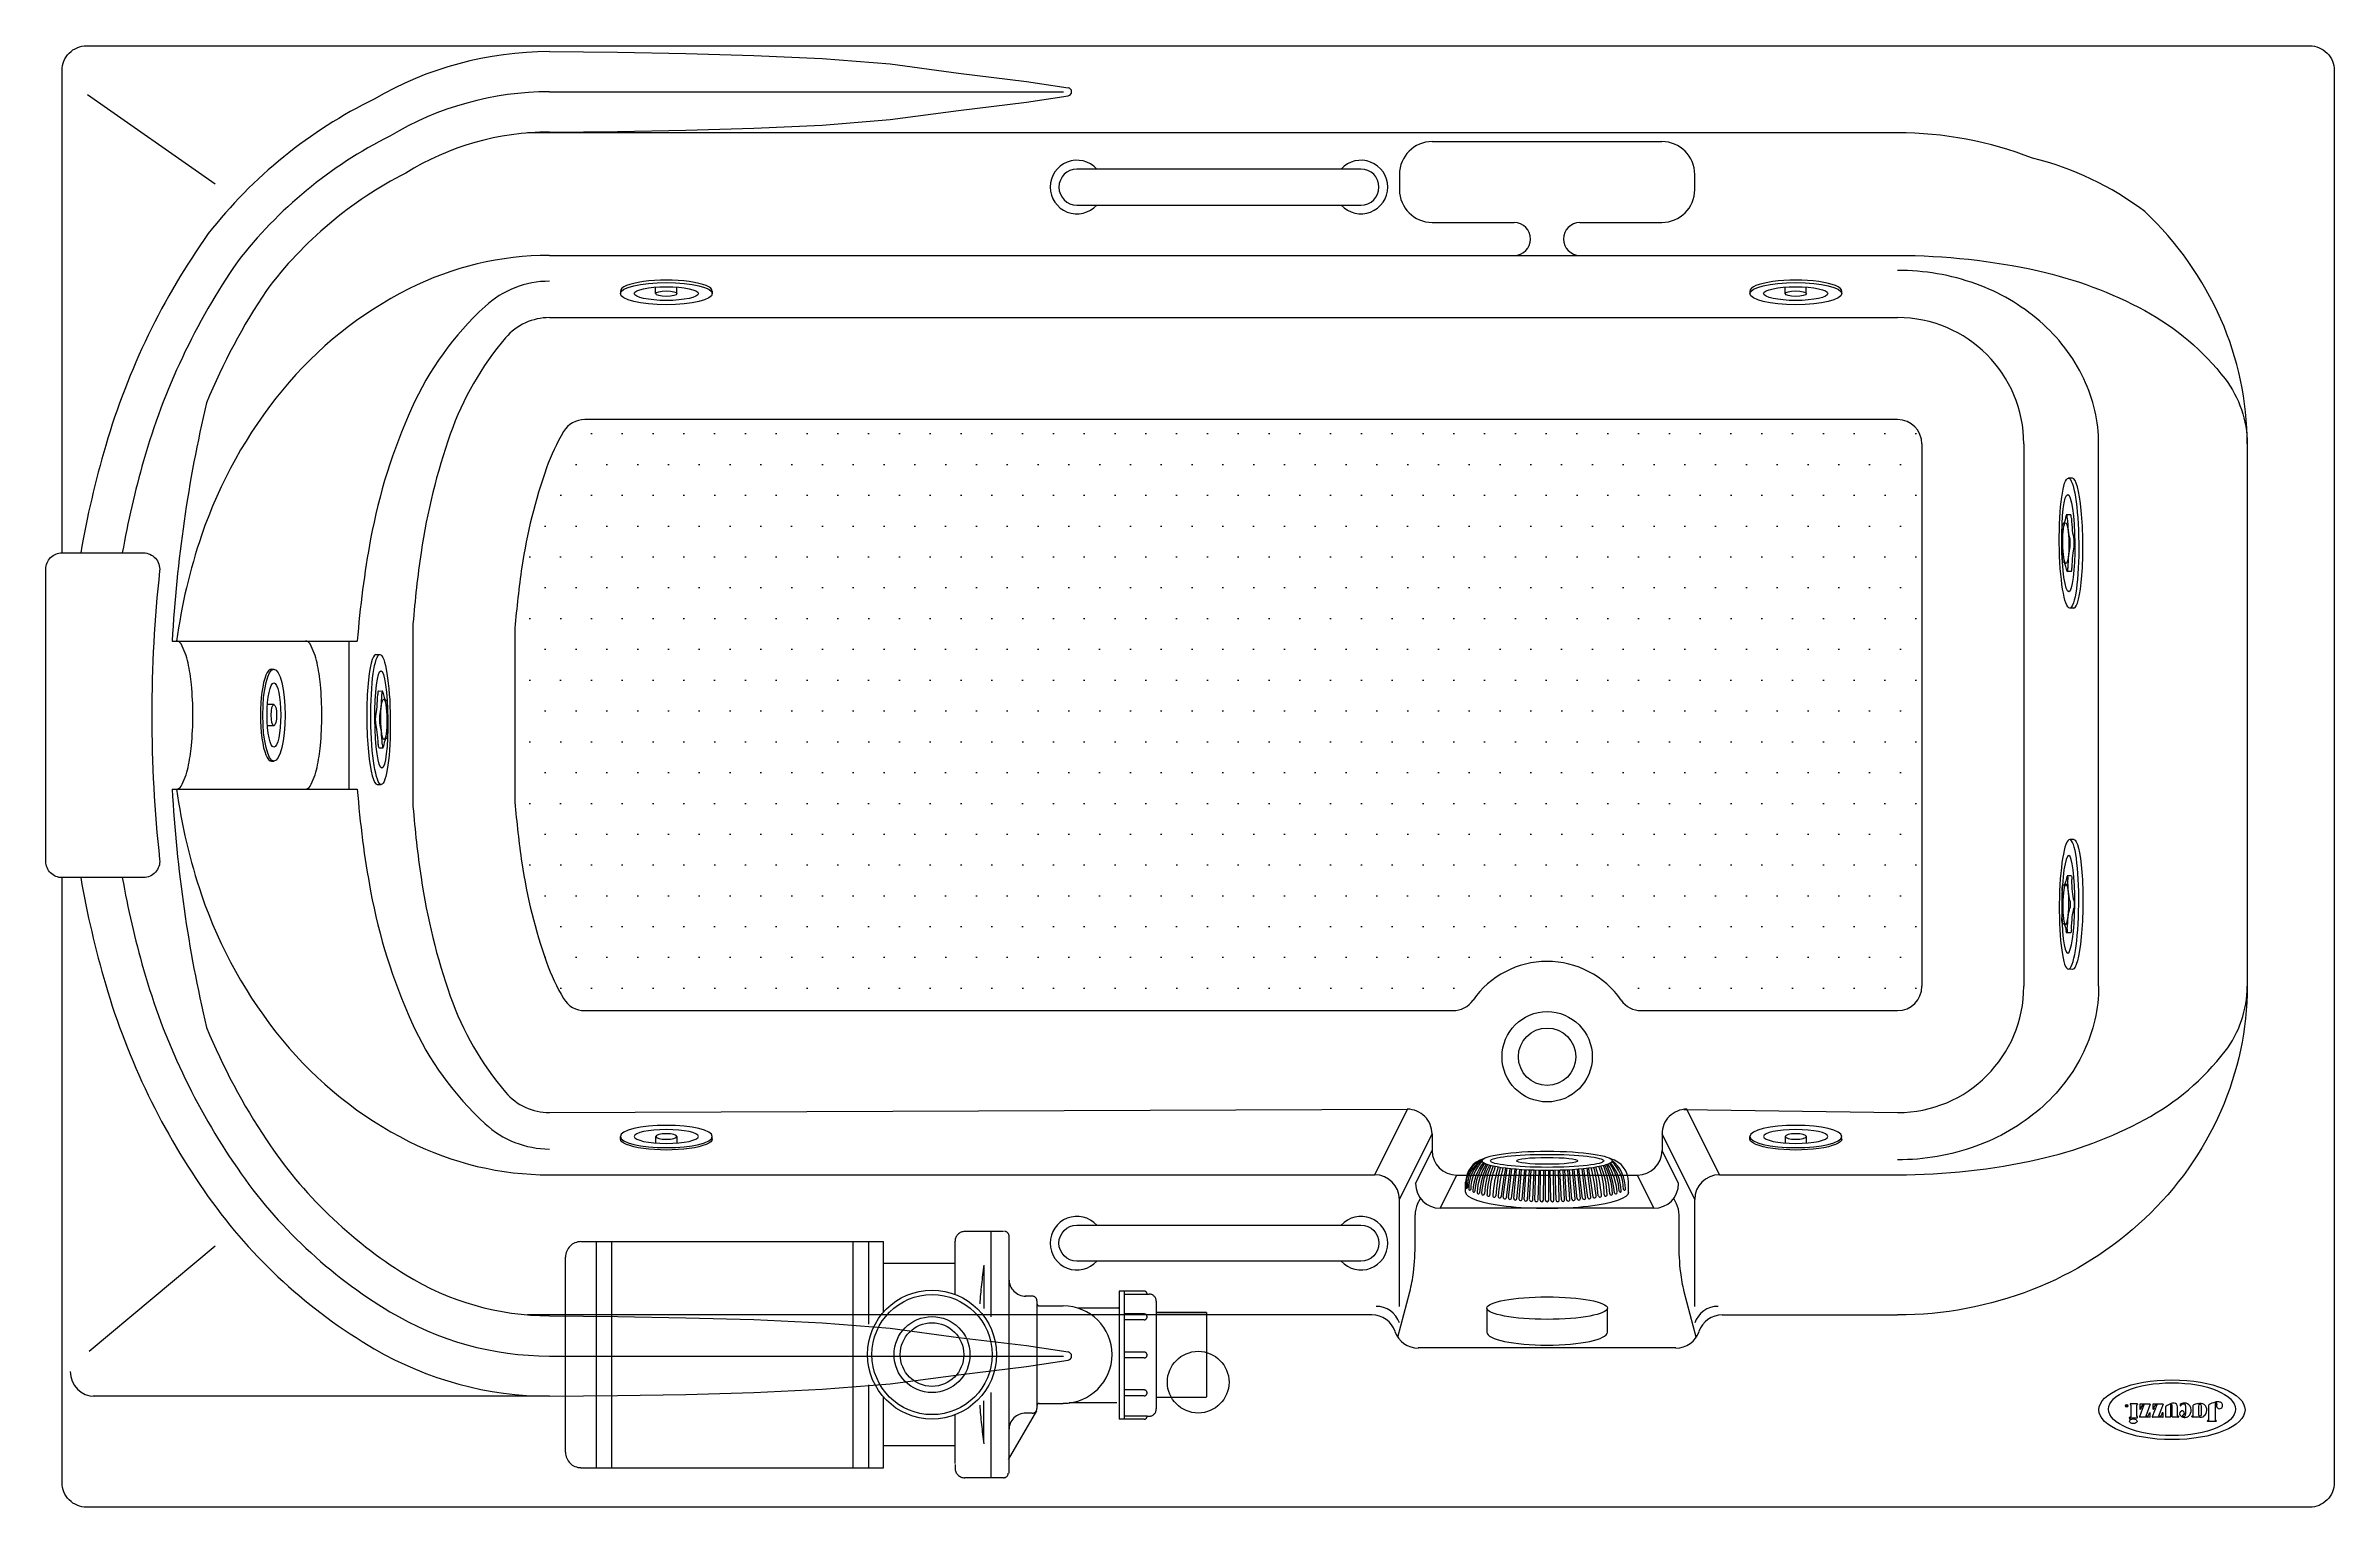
# Model space of a CAD drawing. Header units: millimetres. Extents: x -1256.2 to -1254.79, y 2243.37 to 2244.27.
import ezdxf
from ezdxf.enums import TextEntityAlignment as Align

# ---------------------------------------------------------------- set-up
doc = ezdxf.new("R2010")
doc.units = ezdxf.units.MM
doc.header["$LTSCALE"] = 10
doc.linetypes.add('HIDDEN', pattern=[0.375, 0.25, -0.125])
for name, color, linetype in [('CONTOR05', 7, 'Continuous'), ('jacuzzi', 1, 'Continuous'), ('LCOTA02', 1, 'Continuous')]:
    doc.layers.add(name, color=color, linetype=linetype)
doc.styles.add('ROMANS', font='romans', dxfattribs={"height": 4})

# ---------------------------------------------------------------- blocks, each defined once
blk = doc.blocks.new('A$C1E5B20B9')
at = {"layer": 'LCOTA02'}
for p, q in [((12, 80), (17, 80)), ((14.6, 57.5), (19.6, 57.5)), ((14.6, 22.5), (20, 22.5)), ((12, 0), (17, 0))]:
    blk.add_line(p, q, dxfattribs=at)
for centre, major_axis, start_param, end_param in [((12, 40), (0, 40), 0, 3.141593), ((14.6, 54.8), (0, 2.68), 6.283185, 7.661464), ((19.6, 54.8), (0, 2.68), 5.533225, 7.661464), ((24, 70.7), (0, 19), 2.391632, 3.263235), ((11.3, 40), (0, 2.68), 0.506677, 2.634916), ((8.2, 59), (0, 19), 3.648269, 4.519872), ((16.3, 40), (0, 2.68), 0.506677, 2.634916), ((13.2, 59), (0, 19), 3.648269, 4.519872), ((24.8, 49.2), (0, 2.68), 4.276588, 6.404827), ((30.7, 40), (0, 19), 1.134995, 2.006598), ((8.2, 21), (0, 19), 4.904906, 5.776509), ((13.2, 21), (0, 19), 4.904906, 5.776509), ((24, 9.3), (0, 19), 6.161543, 7.033146), ((24.8, 30.8), (0, 2.68), 3.019951, 5.14819), ((14.6, 25.2), (0, 2.68), 1.763314, 3.141593), ((19.6, 25.2), (0, 2.68), 1.763314, 3.891553)]:
    blk.add_ellipse(centre, major_axis=major_axis, ratio=0.3, start_param=start_param, end_param=end_param, dxfattribs=at)
for centre, major_axis, ratio in [((17, 40), (0, 40), 0.3), ((18, 40), (0, 30), 0.266667), ((21, 40), (0, 12.5), 0.3)]:
    blk.add_ellipse(centre, major_axis=major_axis, ratio=ratio, dxfattribs=at)
blk = doc.blocks.new('A$C00053991')
at = {"layer": 'CONTOR05', "xscale": 0.5, "zscale": 0.5}
blk.add_blockref('A$C1E5B20B9', (0, 0), dxfattribs=at)
blk = doc.blocks.new('A$C691B2982')
at = {"layer": 'CONTOR05', "xscale": 0.1, "yscale": 0.1, "zscale": 0.1}
blk.add_blockref('A$C00053991', (0, 0), dxfattribs=at)
blk = doc.blocks.new('A$C159910E5')
at = {"layer": 'CONTOR05', "rotation": 270}
blk.add_blockref('A$C691B2982', (0, 1.45), dxfattribs=at)
blk = doc.blocks.new('A$C3BF32979')
at = {"layer": 'CONTOR05', "rotation": 314.9999999999977}
blk.add_blockref('A$C159910E5', (-0.4, 5.26), dxfattribs=at)
blk = doc.blocks.new('*E10')
at = {"layer": 'CONTOR05', "rotation": 135.5818886525813}
blk.add_blockref('A$C3BF32979', (4.89, 4.04), dxfattribs=at)
blk = doc.blocks.new('A$C37FA7AEC')
at = {"layer": 'LCOTA02'}
for p, q in [((1.01, 4.71), (1.23, 4.71)), ((1.23, 2.9), (0.63, 2.9)), ((1.23, 1.81), (0.63, 1.81)), ((1.01, 0), (1.23, 0))]:
    blk.add_line(p, q, dxfattribs=at)
for centre, major_axis, ratio, start_param, end_param in [((1.01, 2.36), (0, 2.36), 0.431953, 6.283185, 9.424778), ((1.23, 2.36), (0, -0.544), 0.461888, -3.141592653589793, 3.141592653589793)]:
    blk.add_ellipse(centre, major_axis=major_axis, ratio=ratio, start_param=start_param, end_param=end_param, dxfattribs=at)
for major_axis, ratio in [((0, 2.36), 0.431953), ((0, 1.65), 0.381644)]:
    blk.add_ellipse((1.23, 2.36), major_axis=major_axis, ratio=ratio, dxfattribs=at)
blk = doc.blocks.new('A$C6134645C')
at = {"layer": 'CONTOR05', "rotation": 179.9999999999999}
blk.add_blockref('A$C37FA7AEC', (2.24, 4.71), dxfattribs=at)
blk = doc.blocks.new('A$C71D54D85')
at = {"color": 1}
for p, q in [((78.3, 110.3), (78.3, 111.4)), ((79.1, 112.2), (100.7, 112.2)), ((79.9, 109.5), (79.1, 109.5)), ((80.7, 64), (80.7, 108.7)), ((100.7, 109.5), (98, 109.5)), ((98, 109.5), (98, 67.5)), ((101.6, 111.4), (101.6, 110.3)), ((126.3, 99.5), (126.3, 99.8)), ((127.1, 100.6), (143, 100.6)), ((143, 97.9), (140.8, 97.9)), ((143.8, 99.8), (143.8, 98.7)), ((160.9, 70.1), (160.9, 93.1)), ((175.5, 66.7), (175.5, 69.5)), ((180.2, 98.4), (180.2, 100.2)), ((180.6, 100.6), (196.5, 100.6)), ((180.6, 98), (182.5, 98)), ((182.9, 97.6), (182.9, 72.5)), ((202, 100.6), (214.9, 100.6)), ((221.7, 65.9), (234, 97.9)), ((221.8, 100.4), (221.8, 89.5)), ((222.2, 100.8), (250.8, 100.8)), ((222.2, 89.1), (223.7, 89.1)), ((222.2, 65.2), (249.5, 65.2)), ((238.7, 67.9), (251.2, 100.2)), ((247.7, 79.1), (249.5, 79.1)), ((249.9, 65.4), (249.9, 78.7)), ((256.6, 65.9), (268.9, 97.9)), ((256.7, 100.4), (256.7, 89.5)), ((257, 65.2), (284.3, 65.2)), ((257.1, 100.8), (285.6, 100.8)), ((257.1, 89.1), (258.6, 89.1)), ((273.6, 67.9), (286, 100.2)), ((282.5, 79.1), (284.3, 79.1)), ((284.8, 65.4), (284.8, 78.7)), ((291, 65.3), (291, 66.2)), ((291.4, 64.9), (310.7, 64.9)), ((311.1, 65.3), (311.1, 66.1))]:
    blk.add_line(p, q, dxfattribs=at)
blk.add_lwpolyline([(126.1, 70.7), (126.1, 93.4, 1), (117.9, 93.4), (117.9, 70.7, 1)], format="xyb", close=True, dxfattribs=at)
for points in [[(196.9, 100.2), (196.9, 68.8, 0.135484), (197, 68.4, 0.597309), (201.5, 68.6, 0.11277), (201.6, 69), (201.6, 100.2)], [(200.1, 64, 0.062974), (213.8, 71.3, 0.257829), (215.3, 74), (215.3, 100.2)], [(306.9, 102.2), (291.6, 102.2, 0.414214), (291.2, 101.8), (291.2, 99.7, 0.414214), (291.6, 99.3), (292.9, 99.3, -0.414214), (293.3, 98.9), (293.3, 68.2)], [(309, 68.1), (309, 99.5, -0.309408), (309.5, 100.2, 0.090701), (313.4, 102.6, 0.365017), (313.4, 103.1), (313, 103.8, 0.451807), (311.8, 104, -0.178007), (306.7, 102.2)]]:
    blk.add_lwpolyline(points, format="xyb", dxfattribs=at)
blk.add_circle((320.5, 70.1), 3.49, dxfattribs=at)
for centre, radius, start, end in [((70, 68.8), 9.29, 122.98031, 234.80885), ((69.4, 69.8), 8.1, 329.38819, 123.2376), ((79.1, 111.4), 0.803, 90, 180), ((79.1, 110.3), 0.803, 180, 270), ((78.3, 64.6), 2.66, 297.20293, 316.52893), ((79.9, 108.7), 0.803, 360, 90), ((78.3, 64.4), 2.49, 320.21994, 351.14429), ((57.1, 146.7), 89.5, 285.56043, 296.84445), ((97.2, 67.5), 0.803, 298.82315, 360), ((100.7, 111.4), 0.803, 360, 90), ((100.7, 110.3), 0.803, 270, 360), ((125.9, 99.5), 0.401, 231.45531, 0), ((127.1, 99.8), 0.803, 90, 180), ((140.8, 97.1), 0.803, 90, 180), ((143, 99.8), 0.803, 0, 90), ((143, 98.7), 0.803, 270, 0), ((165.1, 82.3), 19.6, 127.13134, 242.26712), ((164.3, 84.3), 17.5, 88.59962, 128.95271), ((164.9, 81.4), 18.8, 241.68236, 289.34326), ((169.6, 92.9), 8.64, 150.43729, 179.01242), ((165, 69.7), 4.07, 174.05436, 252.53888), ((166.3, 94.4), 5.08, 97.11199, 147.24263), ((166.1, 77.3), 11.7, 258.5772, 294.21967), ((170.3, 89.8), 6.07, 110.28331, 290.7343), ((164.1, 87.9), 13.9, 29.5272, 87.50186), ((166.2, 95.2), 4.29, 50.78098, 96.34141), ((167.6, 97.3), 1.84, 289.02953, 44.08726), ((166.7, 75.4), 9.65, 295.27036, 324.8584), ((162.5, 82.3), 20.5, 295.00308, 308.90895), ((169.2, 91.3), 7.85, 294.39358, 25.90718), ((175, 69.5), 0.5, 0, 144.8584), ((175, 66.7), 0.5, 309.13116, 0), ((180.6, 100.2), 0.401, 90, 180), ((180.6, 98.4), 0.401, 180, 270), ((182.5, 97.6), 0.401, 0, 90), ((192.3, 72.5), 9.42, 180, 267.92324), ((193.9, 81.5), 18.5, 264.07358, 289.85013), ((196.5, 100.2), 0.401, 0, 90), ((202, 100.2), 0.401, 90, 180), ((214.9, 100.2), 0.401, 0, 90), ((222.2, 65.7), 0.5, 158.92958, 270), ((222.2, 100.4), 0.401, 90, 180), ((222.2, 89.5), 0.401, 180, 270), ((223.7, 89.5), 0.401, 270, 355.05883), ((235.3, 88.5), 11.3, 130.15733, 175.05883), ((232.5, 91.7), 7.01, 80.33745, 129.00483), ((233.6, 98.1), 0.5, 338.92958, 80.33745), ((239.2, 67.7), 0.5, 158.92958, 274.07432), ((238.4, 77.9), 10.7, 274.07432, 281.22181), ((235.7, 77.8), 11.5, 294.82753, 3.77721), ((247.7, 78.6), 0.5, 90, 183.77721), ((249.5, 78.7), 0.401, 0, 90), ((249.5, 65.7), 0.401, 270, 0), ((250.8, 100.4), 0.401, 338.92958, 90), ((257, 65.7), 0.5, 158.92958, 270), ((257.1, 100.4), 0.401, 90, 180), ((257.1, 89.5), 0.401, 180, 270), ((258.6, 89.5), 0.401, 270, 355.05883), ((270.2, 88.5), 11.3, 130.15733, 175.05883), ((267.3, 91.7), 7.01, 80.33745, 129.00483), ((268.4, 98.1), 0.5, 338.92958, 80.33745), ((274, 67.7), 0.5, 158.92958, 274.07432), ((273.3, 77.9), 10.7, 274.07432, 281.22181), ((270.5, 77.8), 11.5, 294.82753, 3.77721), ((282.5, 78.6), 0.5, 90, 183.77721), ((284.3, 78.7), 0.401, 0, 90), ((284.3, 65.7), 0.401, 270, 0), ((285.6, 100.4), 0.401, 338.92958, 90), ((291.4, 66.2), 0.401, 82.17237, 180), ((291.4, 65.3), 0.401, 180, 270), ((291.7, 68.2), 1.61, 262.17237, 0), ((310.6, 68.1), 1.61, 180, 273.61115), ((310.7, 66.1), 0.401, 0, 93.61115), ((310.7, 65.3), 0.401, 270, 0), ((69.2, 67.7), 8, 234.80885, 260.1754), ((73, 89.8), 30.4, 260.1754, 285.41833)]:
    blk.add_arc(centre, radius, start, end, dxfattribs=at)
for centre, major_axis, ratio in [((197.8, 79.2), (-171.8, 0), 0.415223), ((302.5, 111.9), (-10.3, 0), 0.621803)]:
    blk.add_ellipse(centre, major_axis=major_axis, ratio=ratio, dxfattribs=at)
at = {"layer": 'LCOTA02'}
for p, q in [((127.1, 65.8), (127.1, 63.7)), ((140, 97.1), (140, 68))]:
    blk.add_line(p, q, dxfattribs=at)
for centre, radius, start, end in [((78, 64.6), 2, 149.38819, 195.77516), ((78.9, 64.9), 2.92, 195.77516, 246.12825), ((78.6, 64), 2, 246.12825, 297.20293), ((122.7, 82), 19.4, 126.3033, 231.48564), ((119.6, 76.9), 13.4, 228.39986, 304.23053), ((119.5, 88.6), 12.3, 59.92306, 132.27609), ((123.5, 96.5), 32.9, 276.28599, 300.08621)]:
    blk.add_arc(centre, radius, start, end, dxfattribs=at)
blk.add_ellipse((197.8, 80.8), major_axis=(-197.8, 0), ratio=0.408776, dxfattribs=at)
at = {"color": 1, "style": 'ROMANS'}
blk.add_text('R', height=3.5, dxfattribs=at).set_placement((320.5, 70.1), align=Align.MIDDLE_CENTER)

msp = doc.modelspace()

# ---------------------------------------------------------------- hatches: boundary and pattern name
at = {"layer": 'jacuzzi'}
h = msp.add_hatch(dxfattribs=at)
h.set_pattern_fill('DOTS', color=256, scale=0.303614, style=0)
h.set_pattern_definition([(0, (-1258.852725, 2238.315528), (0.00948795, 0.018975904), [0, -0.018975904])])
h.paths.add_polyline_path([(-1255.2296, 2243.6784, 0.244921), (-1255.2172, 2243.6719), (-1255.0593, 2243.6719, 0.414214), (-1255.0443, 2243.6869), (-1255.0443, 2244.0209, 0.414214), (-1255.0593, 2244.0359), (-1255.8682, 2244.0359, 0.264036), (-1255.8812, 2244.0285, 0.0497), (-1255.8917, 2244.0061, 0.048609), (-1255.9069, 2243.945, 0.014977), (-1255.9112, 2243.9075), (-1255.9112, 2243.8003, 0.014977), (-1255.9069, 2243.7629, 0.048609), (-1255.8917, 2243.7017, 0.0497), (-1255.8812, 2243.6793, 0.264036), (-1255.8682, 2243.6719), (-1255.3333, 2243.6719, 0.244921), (-1255.3209, 2243.6784, -0.521102)])

# ---------------------------------------------------------------- linework, layer by layer
for p, q in [((-1256.0958, 2244.1809), (-1256.1745, 2244.2359)), ((-1255.8899, 2244.2378), (-1255.5732, 2244.2378)), ((-1255.0593, 2244.2125), (-1255.9034, 2244.2125)), ((-1255.346, 2244.2071), (-1255.2045, 2244.2071)), ((-1255.3662, 2244.1869), (-1255.3662, 2244.1775)), ((-1255.1842, 2244.1775), (-1255.1842, 2244.1869)), ((-1255.346, 2244.1573), (-1255.2955, 2244.1573)), ((-1255.255, 2244.1573), (-1255.2045, 2244.1573)), ((-1255.8899, 2244.137), (-1255.0593, 2244.137)), ((-1255.8899, 2244.0987), (-1255.0593, 2244.0987)), ((-1255.0593, 2244.0359), (-1255.8682, 2244.0359)), ((-1255.0443, 2244.0209), (-1255.0443, 2243.6869)), ((-1254.9814, 2244.0209), (-1254.9814, 2243.6869)), ((-1254.9354, 2243.6869), (-1254.9354, 2244.0209)), ((-1254.9354, 2243.6869), (-1254.9354, 2244.0209)), ((-1254.8439, 2244.0209), (-1254.8439, 2243.6869)), ((-1255.974, 2243.9102), (-1255.974, 2243.7976)), ((-1255.9112, 2243.9075), (-1255.9112, 2243.8003)), ((-1256.1224, 2243.8995), (-1256.0083, 2243.8995)), ((-1256.0133, 2243.8084), (-1256.0133, 2243.8995)), ((-1256.1224, 2243.8084), (-1256.0083, 2243.8084)), ((-1255.8682, 2243.6719), (-1255.3333, 2243.6719)), ((-1255.2172, 2243.6719), (-1255.0593, 2243.6719)), ((-1255.8899, 2243.6091), (-1255.3613, 2243.6112)), ((-1255.3814, 2243.5708), (-1255.3613, 2243.6112)), ((-1255.1909, 2243.6111), (-1255.0593, 2243.6091)), ((-1255.1691, 2243.5708), (-1255.1892, 2243.6112)), ((-1255.3662, 2243.5556), (-1255.3461, 2243.596)), ((-1255.3461, 2243.596), (-1255.3461, 2243.5858)), ((-1255.1842, 2243.5556), (-1255.2044, 2243.596)), ((-1255.2044, 2243.596), (-1255.2044, 2243.5858)), ((-1255.3563, 2243.5654), (-1255.3461, 2243.5858)), ((-1255.1942, 2243.5654), (-1255.2044, 2243.5858)), ((-1255.8899, 2243.5708), (-1255.3814, 2243.5708)), ((-1255.3411, 2243.5502), (-1255.3309, 2243.5706)), ((-1255.3309, 2243.5706), (-1255.2196, 2243.5706)), ((-1255.3255, 2243.5602), (-1255.3254, 2243.5663)), ((-1255.3255, 2243.5602), (-1255.3254, 2243.5663)), ((-1255.3023, 2243.5572), (-1255.2999, 2243.5748)), ((-1255.3003, 2243.5569), (-1255.2979, 2243.5745)), ((-1255.299, 2243.5567), (-1255.2969, 2243.5744)), ((-1255.2971, 2243.5565), (-1255.2949, 2243.5743)), ((-1255.2958, 2243.5563), (-1255.294, 2243.5742)), ((-1255.2938, 2243.5561), (-1255.292, 2243.574)), ((-1255.2925, 2243.556), (-1255.291, 2243.574)), ((-1255.2906, 2243.5558), (-1255.289, 2243.5739)), ((-1255.2893, 2243.5557), (-1255.2881, 2243.5738)), ((-1255.2873, 2243.5556), (-1255.2861, 2243.5737)), ((-1255.286, 2243.5555), (-1255.2851, 2243.5737)), ((-1255.2841, 2243.5554), (-1255.2831, 2243.5736)), ((-1255.2828, 2243.5553), (-1255.2822, 2243.5736)), ((-1255.2808, 2243.5553), (-1255.2801, 2243.5735)), ((-1255.2795, 2243.5552), (-1255.2792, 2243.5735)), ((-1255.2775, 2243.5552), (-1255.2772, 2243.5735)), ((-1255.2762, 2243.5552), (-1255.2762, 2243.5735)), ((-1255.2742, 2243.5552), (-1255.2742, 2243.5735)), ((-1255.273, 2243.5552), (-1255.2733, 2243.5735)), ((-1255.271, 2243.5552), (-1255.2713, 2243.5735)), ((-1255.2697, 2243.5553), (-1255.2703, 2243.5735)), ((-1255.2677, 2243.5553), (-1255.2683, 2243.5736)), ((-1255.2664, 2243.5554), (-1255.2674, 2243.5736)), ((-1255.2645, 2243.5555), (-1255.2654, 2243.5737)), ((-1255.2632, 2243.5556), (-1255.2644, 2243.5737)), ((-1255.2612, 2243.5557), (-1255.2624, 2243.5738)), ((-1255.2599, 2243.5558), (-1255.2615, 2243.5739)), ((-1255.258, 2243.556), (-1255.2595, 2243.574)), ((-1255.2566, 2243.5561), (-1255.2585, 2243.574)), ((-1255.2547, 2243.5563), (-1255.2565, 2243.5742)), ((-1255.2534, 2243.5565), (-1255.2556, 2243.5743)), ((-1255.2515, 2243.5567), (-1255.2536, 2243.5744)), ((-1255.2501, 2243.5569), (-1255.2526, 2243.5745)), ((-1255.2482, 2243.5572), (-1255.2506, 2243.5748)), ((-1255.225, 2243.5602), (-1255.225, 2243.5663)), ((-1255.2094, 2243.5502), (-1255.2196, 2243.5706)), ((-1255.1691, 2243.5708), (-1255.0593, 2243.5708)), ((-1255.3662, 2243.4898), (-1255.3662, 2243.5556)), ((-1255.355, 2243.5529), (-1255.3533, 2243.5563)), ((-1255.2094, 2243.5502), (-1255.3411, 2243.5502)), ((-1255.1955, 2243.5529), (-1255.1972, 2243.5563)), ((-1255.1842, 2243.4898), (-1255.1842, 2243.5556)), ((-1255.3565, 2243.5289), (-1255.3565, 2243.5461)), ((-1255.1939, 2243.5289), (-1255.1939, 2243.5461)), ((-1256.0958, 2243.5269), (-1256.1735, 2243.4619)), ((-1255.3671, 2243.4708), (-1255.3598, 2243.4988)), ((-1255.1833, 2243.4708), (-1255.1907, 2243.4988)), ((-1255.3832, 2243.4845), (-1255.9034, 2243.4845)), ((-1255.3124, 2243.4887), (-1255.3124, 2243.4738)), ((-1255.2381, 2243.4738), (-1255.2381, 2243.4887)), ((-1255.1673, 2243.4845), (-1255.0593, 2243.4845)), ((-1255.8899, 2243.4592), (-1255.5732, 2243.4592)), ((-1255.1959, 2243.4642), (-1255.3546, 2243.4642)), ((-1255.8899, 2243.4345), (-1256.171, 2243.4345))]:
    msp.add_line(p, q, dxfattribs=at)
at = {"layer": 'jacuzzi', "linetype": 'HIDDEN'}
for p, q in [((-1255.6173, 2243.5359), (-1255.634, 2243.5359)), ((-1255.6173, 2243.5359), (-1255.634, 2243.5359)), ((-1255.6101, 2243.5359), (-1255.6186, 2243.5359)), ((-1255.6179, 2243.5359), (-1255.6179, 2243.4834)), ((-1255.8705, 2243.5297), (-1255.6841, 2243.5297)), ((-1255.8609, 2243.3904), (-1255.8609, 2243.5297)), ((-1255.8514, 2243.3904), (-1255.8514, 2243.5297)), ((-1255.7027, 2243.3904), (-1255.7027, 2243.5297)), ((-1255.6931, 2243.4788), (-1255.6931, 2243.5297)), ((-1255.6841, 2243.4862), (-1255.6841, 2243.5297)), ((-1255.6841, 2243.5161), (-1255.6841, 2243.5297)), ((-1255.64, 2243.5278), (-1255.64, 2243.5299)), ((-1255.64, 2243.5278), (-1255.64, 2243.5299)), ((-1255.6068, 2243.5331), (-1255.6068, 2243.3871)), ((-1255.88, 2243.4), (-1255.88, 2243.5201)), ((-1255.64, 2243.5161), (-1255.6841, 2243.5161)), ((-1255.6223, 2243.5141), (-1255.6223, 2243.4885)), ((-1255.5924, 2243.4961), (-1255.5968, 2243.4961)), ((-1255.5389, 2243.4992), (-1255.5389, 2243.4203)), ((-1255.5359, 2243.4992), (-1255.5359, 2243.4203)), ((-1255.5359, 2243.4974), (-1255.5205, 2243.4974)), ((-1255.5896, 2243.4932), (-1255.5896, 2243.4269)), ((-1255.5881, 2243.4901), (-1255.5733, 2243.4901)), ((-1255.5404, 2243.4887), (-1255.5641, 2243.4887)), ((-1255.5396, 2243.4887), (-1255.5401, 2243.4887)), ((-1255.516, 2243.493), (-1255.516, 2243.4267)), ((-1255.516, 2243.4929), (-1255.516, 2243.4266)), ((-1255.485, 2243.486), (-1255.516, 2243.486)), ((-1255.485, 2243.4859), (-1255.516, 2243.4859)), ((-1255.485, 2243.486), (-1255.485, 2243.4378)), ((-1255.485, 2243.4859), (-1255.485, 2243.4341)), ((-1255.6931, 2243.3904), (-1255.6931, 2243.4415)), ((-1255.485, 2243.4415), (-1255.485, 2243.4378)), ((-1255.485, 2243.4378), (-1255.485, 2243.4341)), ((-1255.6841, 2243.3904), (-1255.6841, 2243.4341)), ((-1255.6841, 2243.3925), (-1255.6841, 2243.4282)), ((-1255.6841, 2243.3904), (-1255.6841, 2243.4282)), ((-1255.6841, 2243.3925), (-1255.6841, 2243.4282)), ((-1255.6223, 2243.4061), (-1255.6223, 2243.4317)), ((-1255.6179, 2243.4368), (-1255.6179, 2243.3842)), ((-1255.5899, 2243.4255), (-1255.6072, 2243.3955)), ((-1255.5924, 2243.4241), (-1255.5964, 2243.4241)), ((-1255.5881, 2243.43), (-1255.5733, 2243.43)), ((-1255.5404, 2243.4303), (-1255.5696, 2243.4303)), ((-1255.485, 2243.4336), (-1255.516, 2243.4336)), ((-1255.5217, 2243.4221), (-1255.5359, 2243.4221)), ((-1255.5217, 2243.4222), (-1255.5205, 2243.4222)), ((-1255.5217, 2243.4221), (-1255.5205, 2243.4221)), ((-1255.6841, 2243.4042), (-1255.64, 2243.4042)), ((-1255.8705, 2243.3904), (-1255.6841, 2243.3904)), ((-1255.64, 2243.3924), (-1255.64, 2243.3902)), ((-1255.64, 2243.3924), (-1255.64, 2243.3902)), ((-1255.6101, 2243.3842), (-1255.6342, 2243.3842))]:
    msp.add_line(p, q, dxfattribs=at)
at = {"layer": 'jacuzzi', "color": 3}
msp.add_lwpolyline([(-1256.1902, 2243.9538), (-1256.1902, 2244.2509, -0.414214), (-1256.1751, 2244.2661), (-1254.8054, 2244.2661, -0.414214), (-1254.7902, 2244.2509), (-1254.7902, 2243.3813, -0.414214), (-1254.8054, 2243.3661), (-1256.1751, 2243.3661, -0.414214), (-1256.1902, 2243.3813), (-1256.1902, 2243.7538)], format="xyb", dxfattribs=at)
at = {"layer": 'jacuzzi'}
for points in [[(-1255.8899, 2244.2625, 0.132972), (-1255.9979, 2244.2333, 0.112479), (-1256.1001, 2244.1505, 0.082957), (-1256.1633, 2244.02, 0.028835), (-1256.1787, 2243.9538, 0.028835)], [(-1255.8899, 2244.2378, 0.136109), (-1255.9882, 2244.2105, 0.113246), (-1256.0822, 2244.133, 0.081526), (-1256.14, 2244.0106, 0.025524), (-1256.1531, 2243.9538, 0.025524)], [(-1255.8899, 2244.213, 0.139831), (-1255.9785, 2244.1877, 0.114061), (-1256.0643, 2244.1155, 0.049631), (-1256.1012, 2244.0462)], [(-1254.8439, 2244.0209, 0.104164), (-1254.8601, 2244.0977, 0.100663), (-1254.907, 2244.164, 0.102638), (-1254.9762, 2244.1969, 0.093069), (-1255.0593, 2244.2125)], [(-1255.8899, 2244.137, 0.117203), (-1255.9765, 2244.1164, 0.104375), (-1256.0544, 2244.0541, 0.090214), (-1256.1043, 2243.9646, 0.048846), (-1256.1196, 2243.8994)], [(-1255.0593, 2244.137, -0.054985), (-1254.9725, 2244.1275, -0.068797), (-1254.907, 2244.103, -0.105698), (-1254.8575, 2244.0609, -0.165254), (-1254.8439, 2244.0209)], [(-1254.9354, 2244.0209, 0.11231), (-1254.9445, 2244.061, 0.103182), (-1254.9717, 2244.0965, 0.092447), (-1255.0111, 2244.1195, 0.086066), (-1255.0593, 2244.1278)], [(-1255.8899, 2244.1211, 0.188149), (-1255.9296, 2244.1056, 0.101334), (-1255.9749, 2244.0428, 0.059725), (-1256.0001, 2243.9624, 0.026837), (-1256.0083, 2243.8995)], [(-1255.8899, 2244.0987, 0.219593), (-1255.9169, 2244.0863, 0.0919), (-1255.951, 2244.027, 0.048609), (-1255.969, 2243.9541, 0.015971), (-1255.974, 2243.9102)], [(-1255.8812, 2244.0285, 0.0497), (-1255.8917, 2244.0061, 0.048609), (-1255.9069, 2243.945, 0.014977), (-1255.9112, 2243.9075)], [(-1256.1197, 2243.8084, 0.276936), (-1256.1169, 2243.8101, 0.068261), (-1256.1126, 2243.8217, 0.031566), (-1256.1105, 2243.8351, 0.022827), (-1256.1096, 2243.8539, 0.022827), (-1256.1105, 2243.8727, 0.031566), (-1256.1126, 2243.8861, 0.068261), (-1256.1169, 2243.8978, 0.276936), (-1256.1197, 2243.8995)], [(-1256.0403, 2243.8084, 0.276936), (-1256.0374, 2243.8101, 0.068261), (-1256.0331, 2243.8217, 0.031566), (-1256.031, 2243.8351, 0.022827), (-1256.0302, 2243.8539, 0.022827), (-1256.031, 2243.8727, 0.031566), (-1256.0331, 2243.8861, 0.068261), (-1256.0374, 2243.8978, 0.276936), (-1256.0403, 2243.8995)], [(-1256.1196, 2243.8084, 0.048846), (-1256.1043, 2243.7432, 0.090214), (-1256.0544, 2243.6537, 0.104375), (-1255.9765, 2243.5914, 0.117203), (-1255.8899, 2243.5708)], [(-1256.0083, 2243.8084, 0.026837), (-1256.0001, 2243.7454, 0.059725), (-1255.9749, 2243.665, 0.101334), (-1255.9296, 2243.6023, 0.188149), (-1255.8899, 2243.5867)], [(-1255.974, 2243.7976, 0.015971), (-1255.969, 2243.7538, 0.048609), (-1255.951, 2243.6808, 0.0919), (-1255.9169, 2243.6216, 0.219593), (-1255.8899, 2243.6091)], [(-1255.9112, 2243.8003, 0.014977), (-1255.9069, 2243.7629, 0.048609), (-1255.8917, 2243.7017, 0.0497), (-1255.8812, 2243.6793)], [(-1256.1787, 2243.7538, 0.028781), (-1256.1633, 2243.6878, 0.082957), (-1256.1001, 2243.5573, 0.106733), (-1255.9979, 2243.4637, 0.132972), (-1255.8899, 2243.4345)], [(-1256.1531, 2243.7538, 0.025468), (-1256.14, 2243.6972, 0.081526), (-1256.0822, 2243.5748, 0.106953), (-1255.9882, 2243.4865, 0.136109), (-1255.8899, 2243.4592)], [(-1255.0593, 2243.5708, 0.054985), (-1254.9725, 2243.5804, 0.068797), (-1254.907, 2243.6048, 0.105698), (-1254.8575, 2243.6469, 0.165254), (-1254.8439, 2243.6869)], [(-1254.8439, 2243.6869, -0.104164), (-1254.8601, 2243.6101, -0.100663), (-1254.907, 2243.5438, -0.096077), (-1254.9762, 2243.5001, -0.093069), (-1255.0593, 2243.4845)], [(-1254.9354, 2243.6869, -0.11231), (-1254.9445, 2243.6468, -0.103182), (-1254.9717, 2243.6113, -0.092447), (-1255.0111, 2243.5884, -0.086066), (-1255.0593, 2243.58)], [(-1256.1012, 2243.6616, 0.049631), (-1256.0643, 2243.5923, 0.107116), (-1255.9785, 2243.5093, 0.139831), (-1255.8899, 2243.484)], [(-1255.3598, 2243.4988, 0.035415), (-1255.3576, 2243.5107, 0.02868), (-1255.3565, 2243.5289)], [(-1255.1907, 2243.4988, -0.035415), (-1255.1929, 2243.5107, -0.02868), (-1255.1939, 2243.5289)]]:
    msp.add_lwpolyline(points, format="xyb", dxfattribs=at)
for points in [[(-1255.8899, 2244.2625), (-1255.8479, 2244.2621), (-1255.8059, 2244.2614), (-1255.7639, 2244.2602), (-1255.7219, 2244.2582), (-1255.6799, 2244.2549), (-1255.6379, 2244.2492), (-1255.5959, 2244.2442), (-1255.5703, 2244.2403)], [(-1255.8899, 2244.213), (-1255.8479, 2244.2134), (-1255.8059, 2244.2142), (-1255.7639, 2244.2153), (-1255.7219, 2244.2173), (-1255.6799, 2244.2207), (-1255.6379, 2244.2263), (-1255.5959, 2244.2314), (-1255.5703, 2244.2353)], [(-1255.8899, 2243.484), (-1255.8479, 2243.4835), (-1255.8059, 2243.4828), (-1255.7639, 2243.4817), (-1255.7219, 2243.4797), (-1255.6799, 2243.4763), (-1255.6379, 2243.4707), (-1255.5959, 2243.4656), (-1255.5703, 2243.4617)], [(-1255.8899, 2243.4345), (-1255.8479, 2243.4349), (-1255.8059, 2243.4356), (-1255.7639, 2243.4367), (-1255.7219, 2243.4388), (-1255.6799, 2243.4421), (-1255.6379, 2243.4477), (-1255.5959, 2243.4528), (-1255.5703, 2243.4567)]]:
    msp.add_lwpolyline(points, dxfattribs=at)
for points in [[(-1255.5649, 2244.168), (-1255.3899, 2244.168, 1), (-1255.3899, 2244.1902), (-1255.5649, 2244.1902, 1)], [(-1255.5649, 2243.5398), (-1255.3899, 2243.5398, -1), (-1255.3899, 2243.5176), (-1255.5649, 2243.5176, -1)]]:
    msp.add_lwpolyline(points, format="xyb", close=True, dxfattribs=at)
at = {"layer": 'jacuzzi', "color": 3}
msp.add_lwpolyline([(-1256.1902, 2243.7538, -0.414214), (-1256.2002, 2243.7638), (-1256.2002, 2243.9438, -0.414214), (-1256.1902, 2243.9538), (-1256.1401, 2243.9538, -0.446078), (-1256.1301, 2243.9428, 0.053829), (-1256.1301, 2243.7649, -0.446078), (-1256.1401, 2243.7538)], format="xyb", close=True, dxfattribs=at)
at = {"layer": 'jacuzzi', "linetype": 'HIDDEN'}
for points in [[(-1255.64, 2243.4972), (-1255.64, 2243.5211), (-1255.64, 2243.5278)], [(-1255.64, 2243.5161), (-1255.64, 2243.5211), (-1255.64, 2243.5278)], [(-1255.5235, 2243.4992), (-1255.5389, 2243.4992)], [(-1255.5235, 2243.4851), (-1255.5359, 2243.4851)], [(-1255.5235, 2243.4815), (-1255.5359, 2243.4815)], [(-1255.5235, 2243.4616), (-1255.5359, 2243.4616)], [(-1255.5235, 2243.458), (-1255.5359, 2243.458)], [(-1255.5235, 2243.4383), (-1255.5359, 2243.4383)], [(-1255.64, 2243.3931), (-1255.64, 2243.4231)], [(-1255.5235, 2243.4347), (-1255.5359, 2243.4347)], [(-1255.5235, 2243.4203), (-1255.5389, 2243.4203)]]:
    msp.add_lwpolyline(points, dxfattribs=at)
at = {"layer": 'jacuzzi'}
for centre, radius in [((-1255.2752, 2243.6435), 0.0278), ((-1255.2752, 2243.6435), 0.0177), ((-1255.4902, 2243.4431), 0.019)]:
    msp.add_circle(centre, radius, dxfattribs=at)
at = {"layer": 'jacuzzi', "linetype": 'HIDDEN'}
for radius in [0.0397, 0.037, 0.0234, 0.0196]:
    msp.add_circle((-1255.6542, 2243.4601), radius, dxfattribs=at)
at = {"layer": 'jacuzzi'}
for centre, radius, start, end in [((-1255.5707, 2244.2378), 0.00253, 278.677, 81.323), ((-1255.346, 2244.1869), 0.0202, 90, 180), ((-1255.2045, 2244.1869), 0.0202, 0, 90), ((-1255.5649, 2244.1791), 0.0165, 42.1909, 317.8091), ((-1255.3899, 2244.1791), 0.0165, 222.1909, 137.8091), ((-1255.346, 2244.1775), 0.0202, 180, 270), ((-1255.2045, 2244.1775), 0.0202, 270, 0), ((-1255.2955, 2244.1471), 0.0101, 270, 90), ((-1255.255, 2244.1471), 0.0101, 90, 270), ((-1255.0593, 2244.0209), 0.0778, 0, 90), ((-1255.2878, 2243.8539), 0.8358, 166.6991, 176.8764), ((-1255.8682, 2244.0207), 0.0152, 90, 149.1625), ((-1255.0593, 2244.0209), 0.015, 0, 90), ((-1255.2878, 2243.8539), 0.8358, 183.1236, 193.3009), ((-1255.2752, 2243.6465), 0.0557, 34.9518, 145.0482), ((-1255.8682, 2243.6871), 0.0152, 210.8375, 270), ((-1255.3333, 2243.6871), 0.0152, 270, 325.0482), ((-1255.2172, 2243.6871), 0.0152, 214.9518, 270), ((-1255.0593, 2243.6869), 0.015, 270, 0), ((-1255.0593, 2243.6869), 0.0778, 270, 0), ((-1255.3613, 2243.596), 0.0152, 0, 90.2013), ((-1255.1892, 2243.596), 0.0152, 89.7987, 180), ((-1255.3309, 2243.5858), 0.0152, 180, 270), ((-1255.3104, 2243.5662), 0.015, 105.4909, 179.5), ((-1255.3087, 2243.565), 0.0165, 113.122, 187.4137), ((-1255.3062, 2243.5642), 0.0181, 119.4273, 183.9522), ((-1255.3017, 2243.5627), 0.0218, 127.8314, 181.6456), ((-1255.298, 2243.5619), 0.0243, 134.3309, 180.2321), ((-1255.2921, 2243.5601), 0.0288, 140.6805, 178.3252), ((-1255.24, 2243.5662), 0.015, 0.5, 74.4472), ((-1255.2584, 2243.5601), 0.0288, 1.6748, 39.1263), ((-1255.2488, 2243.5627), 0.0218, 358.3544, 52.1082), ((-1255.2525, 2243.5619), 0.0243, 359.7679, 45.0739), ((-1255.2196, 2243.5858), 0.0152, 270, 0), ((-1255.3814, 2243.5556), 0.0152, 0, 90), ((-1255.3411, 2243.5654), 0.0152, 180, 270), ((-1255.2866, 2243.5589), 0.0332, 145.1075, 176.9796), ((-1255.2814, 2243.5575), 0.0371, 147.5492, 176.0418), ((-1255.2698, 2243.5558), 0.0472, 153.2328, 175.4084), ((-1255.273, 2243.5569), 0.0427, 152.3198, 176.6528), ((-1255.2559, 2243.5552), 0.0581, 158.528, 176.0922), ((-1255.2682, 2243.5583), 0.044, 156.1373, 179.444), ((-1255.2631, 2243.5583), 0.0474, 158.2863, 179.644), ((-1255.2344, 2243.5529), 0.0745, 162.2851, 175.8848), ((-1255.1964, 2243.55), 0.1107, 166.75, 175.9055), ((-1255.1607, 2243.5421), 0.1456, 166.9086, 173.8716), ((-1254.8471, 2243.4967), 0.4605, 170.2208, 172.4284), ((-1255.7034, 2243.4967), 0.4605, 7.5716, 9.7791), ((-1255.3898, 2243.5421), 0.1456, 6.1284, 13.0908), ((-1255.3541, 2243.55), 0.1107, 4.0945, 13.2492), ((-1255.3161, 2243.5529), 0.0745, 4.1152, 17.7136), ((-1255.2874, 2243.5583), 0.0474, 0.356, 21.7114), ((-1255.2823, 2243.5583), 0.044, 0.556, 23.8599), ((-1255.2945, 2243.5552), 0.0581, 3.9078, 21.4695), ((-1255.2775, 2243.5569), 0.0427, 3.3472, 27.6765), ((-1255.2807, 2243.5558), 0.0472, 4.5916, 26.7633), ((-1255.2691, 2243.5575), 0.0371, 3.9582, 32.4452), ((-1255.2639, 2243.5589), 0.0332, 3.0204, 34.8844), ((-1255.2094, 2243.5654), 0.0152, 270, 0), ((-1255.1691, 2243.5556), 0.0152, 90, 180), ((-1255.3414, 2243.5461), 0.0152, 153.4979, 180), ((-1255.3247, 2243.5629), 0.000437, 185.1947, 359.2796), ((-1255.3229, 2243.5619), 0.000615, 158.3204, 352.6804), ((-1255.3204, 2243.5607), 0.000615, 158.3204, 352.6804), ((-1255.3176, 2243.5598), 0.000777, 163.1915, 347.3605), ((-1255.3147, 2243.5592), 0.000853, 167.1949, 0.3983), ((-1255.3114, 2243.5585), 0.000886, 160.0987, 10.7386), ((-1255.3078, 2243.558), 0.000957, 166.4345, 352.6285), ((-1255.3045, 2243.5575), 0.000962, 167.9164, 353.337), ((-1255.3013, 2243.557), 0.000966, 169.3777, 354.0441), ((-1255.2981, 2243.5566), 0.000971, 170.818, 354.7502), ((-1255.2948, 2243.5562), 0.000976, 172.2368, 355.4561), ((-1255.2916, 2243.5559), 0.00098, 173.6339, 356.1623), ((-1255.2883, 2243.5556), 0.000985, 175.009, 356.8693), ((-1255.285, 2243.5554), 0.00099, 176.3618, 357.5776), ((-1255.2818, 2243.5553), 0.000995, 177.6922, 358.2877), ((-1255.2785, 2243.5552), 0.001, 179, 359), ((-1255.2752, 2243.5552), 0.001, 180, 0), ((-1255.272, 2243.5552), 0.001, 181, 1), ((-1255.2687, 2243.5553), 0.000995, 181.7123, 2.3078), ((-1255.2654, 2243.5554), 0.00099, 182.4224, 3.6382), ((-1255.2622, 2243.5556), 0.000985, 183.1307, 4.991), ((-1255.2589, 2243.5559), 0.00098, 183.8377, 6.3661), ((-1255.2557, 2243.5562), 0.000976, 184.5439, 7.7632), ((-1255.2524, 2243.5566), 0.000971, 185.2498, 9.182), ((-1255.2492, 2243.557), 0.000966, 185.9559, 10.6223), ((-1255.246, 2243.5575), 0.000962, 186.663, 12.0836), ((-1255.2427, 2243.558), 0.000957, 187.3715, 13.5655), ((-1255.2391, 2243.5585), 0.000886, 169.2614, 19.9013), ((-1255.2358, 2243.5592), 0.000853, 179.6017, 12.8051), ((-1255.2329, 2243.5598), 0.000777, 192.6395, 16.8085), ((-1255.2301, 2243.5607), 0.000615, 187.3196, 21.6796), ((-1255.2275, 2243.5619), 0.000615, 187.3196, 21.6796), ((-1255.2091, 2243.5461), 0.0152, 0, 26.5021), ((-1255.5649, 2243.5287), 0.0165, 42.1909, 317.8091), ((-1255.3899, 2243.5287), 0.0165, 222.1909, 137.8091), ((-1255.3832, 2243.4693), 0.0152, 19.2482, 90), ((-1255.3806, 2243.4746), 0.0152, 19.2482, 90), ((-1255.1699, 2243.4746), 0.0152, 90, 160.7518), ((-1255.1673, 2243.4693), 0.0152, 90, 160.7518), ((-1255.3546, 2243.4793), 0.0152, 199.2482, 270), ((-1255.1959, 2243.4793), 0.0152, 270, 340.7518), ((-1255.5707, 2243.4592), 0.00253, 278.677, 81.323), ((-1256.17, 2243.4496), 0.0152, 180, 270)]:
    msp.add_arc(centre, radius, start, end, dxfattribs=at)
at = {"layer": 'jacuzzi', "linetype": 'HIDDEN'}
for centre, radius, start, end in [((-1255.634, 2243.5299), 0.00601, 90, 180), ((-1255.634, 2243.5299), 0.00601, 90, 180), ((-1255.6096, 2243.5331), 0.00286, 0, 90), ((-1255.8705, 2243.5201), 0.00954, 90, 180), ((-1255.2081, 2243.4597), 0.4179, 172.3703, 175.6636), ((-1255.5964, 2243.5065), 0.0104, 180, 270), ((-1255.5924, 2243.4932), 0.00286, 0, 90), ((-1255.5235, 2243.4974), 0.0018, 0, 90), ((-1255.5205, 2243.4929), 0.0045, 0, 90), ((-1255.5881, 2243.4916), 0.00145, 180, 270), ((-1255.5733, 2243.4601), 0.03, 270, 90), ((-1255.5396, 2243.4895), 0.000743, 270, 345.1417), ((-1255.5235, 2243.4833), 0.0018, 270, 90), ((-1255.5235, 2243.4598), 0.0018, 270, 90), ((-1255.5235, 2243.4365), 0.0018, 270, 90), ((-1255.2081, 2243.4606), 0.4179, 184.3364, 187.6297), ((-1255.5964, 2243.4137), 0.0104, 90, 180), ((-1255.5924, 2243.4269), 0.00286, 270, 0), ((-1255.5881, 2243.4286), 0.00145, 90, 180), ((-1255.5205, 2243.4266), 0.0045, 270, 0), ((-1255.5235, 2243.4221), 0.0018, 270, 0), ((-1255.8705, 2243.4), 0.00954, 180, 270), ((-1255.634, 2243.3902), 0.00601, 180, 270), ((-1255.634, 2243.3902), 0.00601, 180, 270), ((-1255.6101, 2243.3871), 0.00286, 270, 0)]:
    msp.add_arc(centre, radius, start, end, dxfattribs=at)
at = {"layer": 'jacuzzi'}
for centre, major_axis, ratio in [((-1255.2752, 2243.5794), (-0.04, 0), 0.1484), ((-1255.2752, 2243.5794), (-0.0349, 0), 0.114375), ((-1255.2752, 2243.5794), (-0.0189, 0), 0.112344), ((-1255.2752, 2243.4887), (-0.0371, 0), 0.186255)]:
    msp.add_ellipse(centre, major_axis=major_axis, ratio=ratio, dxfattribs=at)
for centre, major_axis, ratio, start_param, end_param in [((-1255.2752, 2243.5602), (-0.0503, 0), 0.198307, 6.281174, 9.428239), ((-1255.2752, 2243.4738), (0.0371, 0), 0.213184, 3.141593, 6.283185)]:
    msp.add_ellipse(centre, major_axis=major_axis, ratio=ratio, start_param=start_param, end_param=end_param, dxfattribs=at)

# ---------------------------------------------------------------- block references
for name, p, xscale, yscale, zscale, rotation in [('A$C6134645C', (-1255.7897, 2244.1067), 0.006720000000223081, 0.01200000000017099, 0.006720000000146682, 90), ('A$C6134645C', (-1255.0938, 2244.1067), 0.006720000000223081, 0.01200000000017099, 0.006720000000146682, 90), ('A$C3BF32979', (-1254.994, 2243.9594), 0.009999999999915465, 0.01000000000021828, 0.01000000000010459, 315.5818886529406), ('A$C3BF32979', (-1255.9536, 2243.8517), 0.009999999999915465, 0.01000000000021828, 0.01000000000010459, 135.5818886529406), ('A$C6134645C', (-1256.0529, 2243.8821), 0.006720000000063919, 0.01200000000017099, 0.006720000000070285, 180), ('A$C71D54D85', (-1254.8452, 2243.4445), 0.0002275911388096574, 0.0002275911388096574, 0.0002275911387853663, 180)]:
    msp.add_blockref(name, p, dxfattribs=dict(at, xscale=xscale, yscale=yscale, zscale=zscale, rotation=rotation))
at = {"layer": 'jacuzzi', "xscale": -0.009999999999990905, "yscale": 0.01000000000021828, "zscale": 0.01000000000010459}
msp.add_blockref('*E10', (-1254.9451, 2243.6974), dxfattribs=at)
at = {"layer": 'jacuzzi', "extrusion": (0, 0, -1), "xscale": 0.006720000000146682, "yscale": 0.01200000000026193, "zscale": -0.006719999999999855, "rotation": 270}
for p in [(1255.7897, 2243.6012), (1255.0938, 2243.6012)]:
    msp.add_blockref('A$C6134645C', p, dxfattribs=at)

doc.saveas('drawing.dxf')
